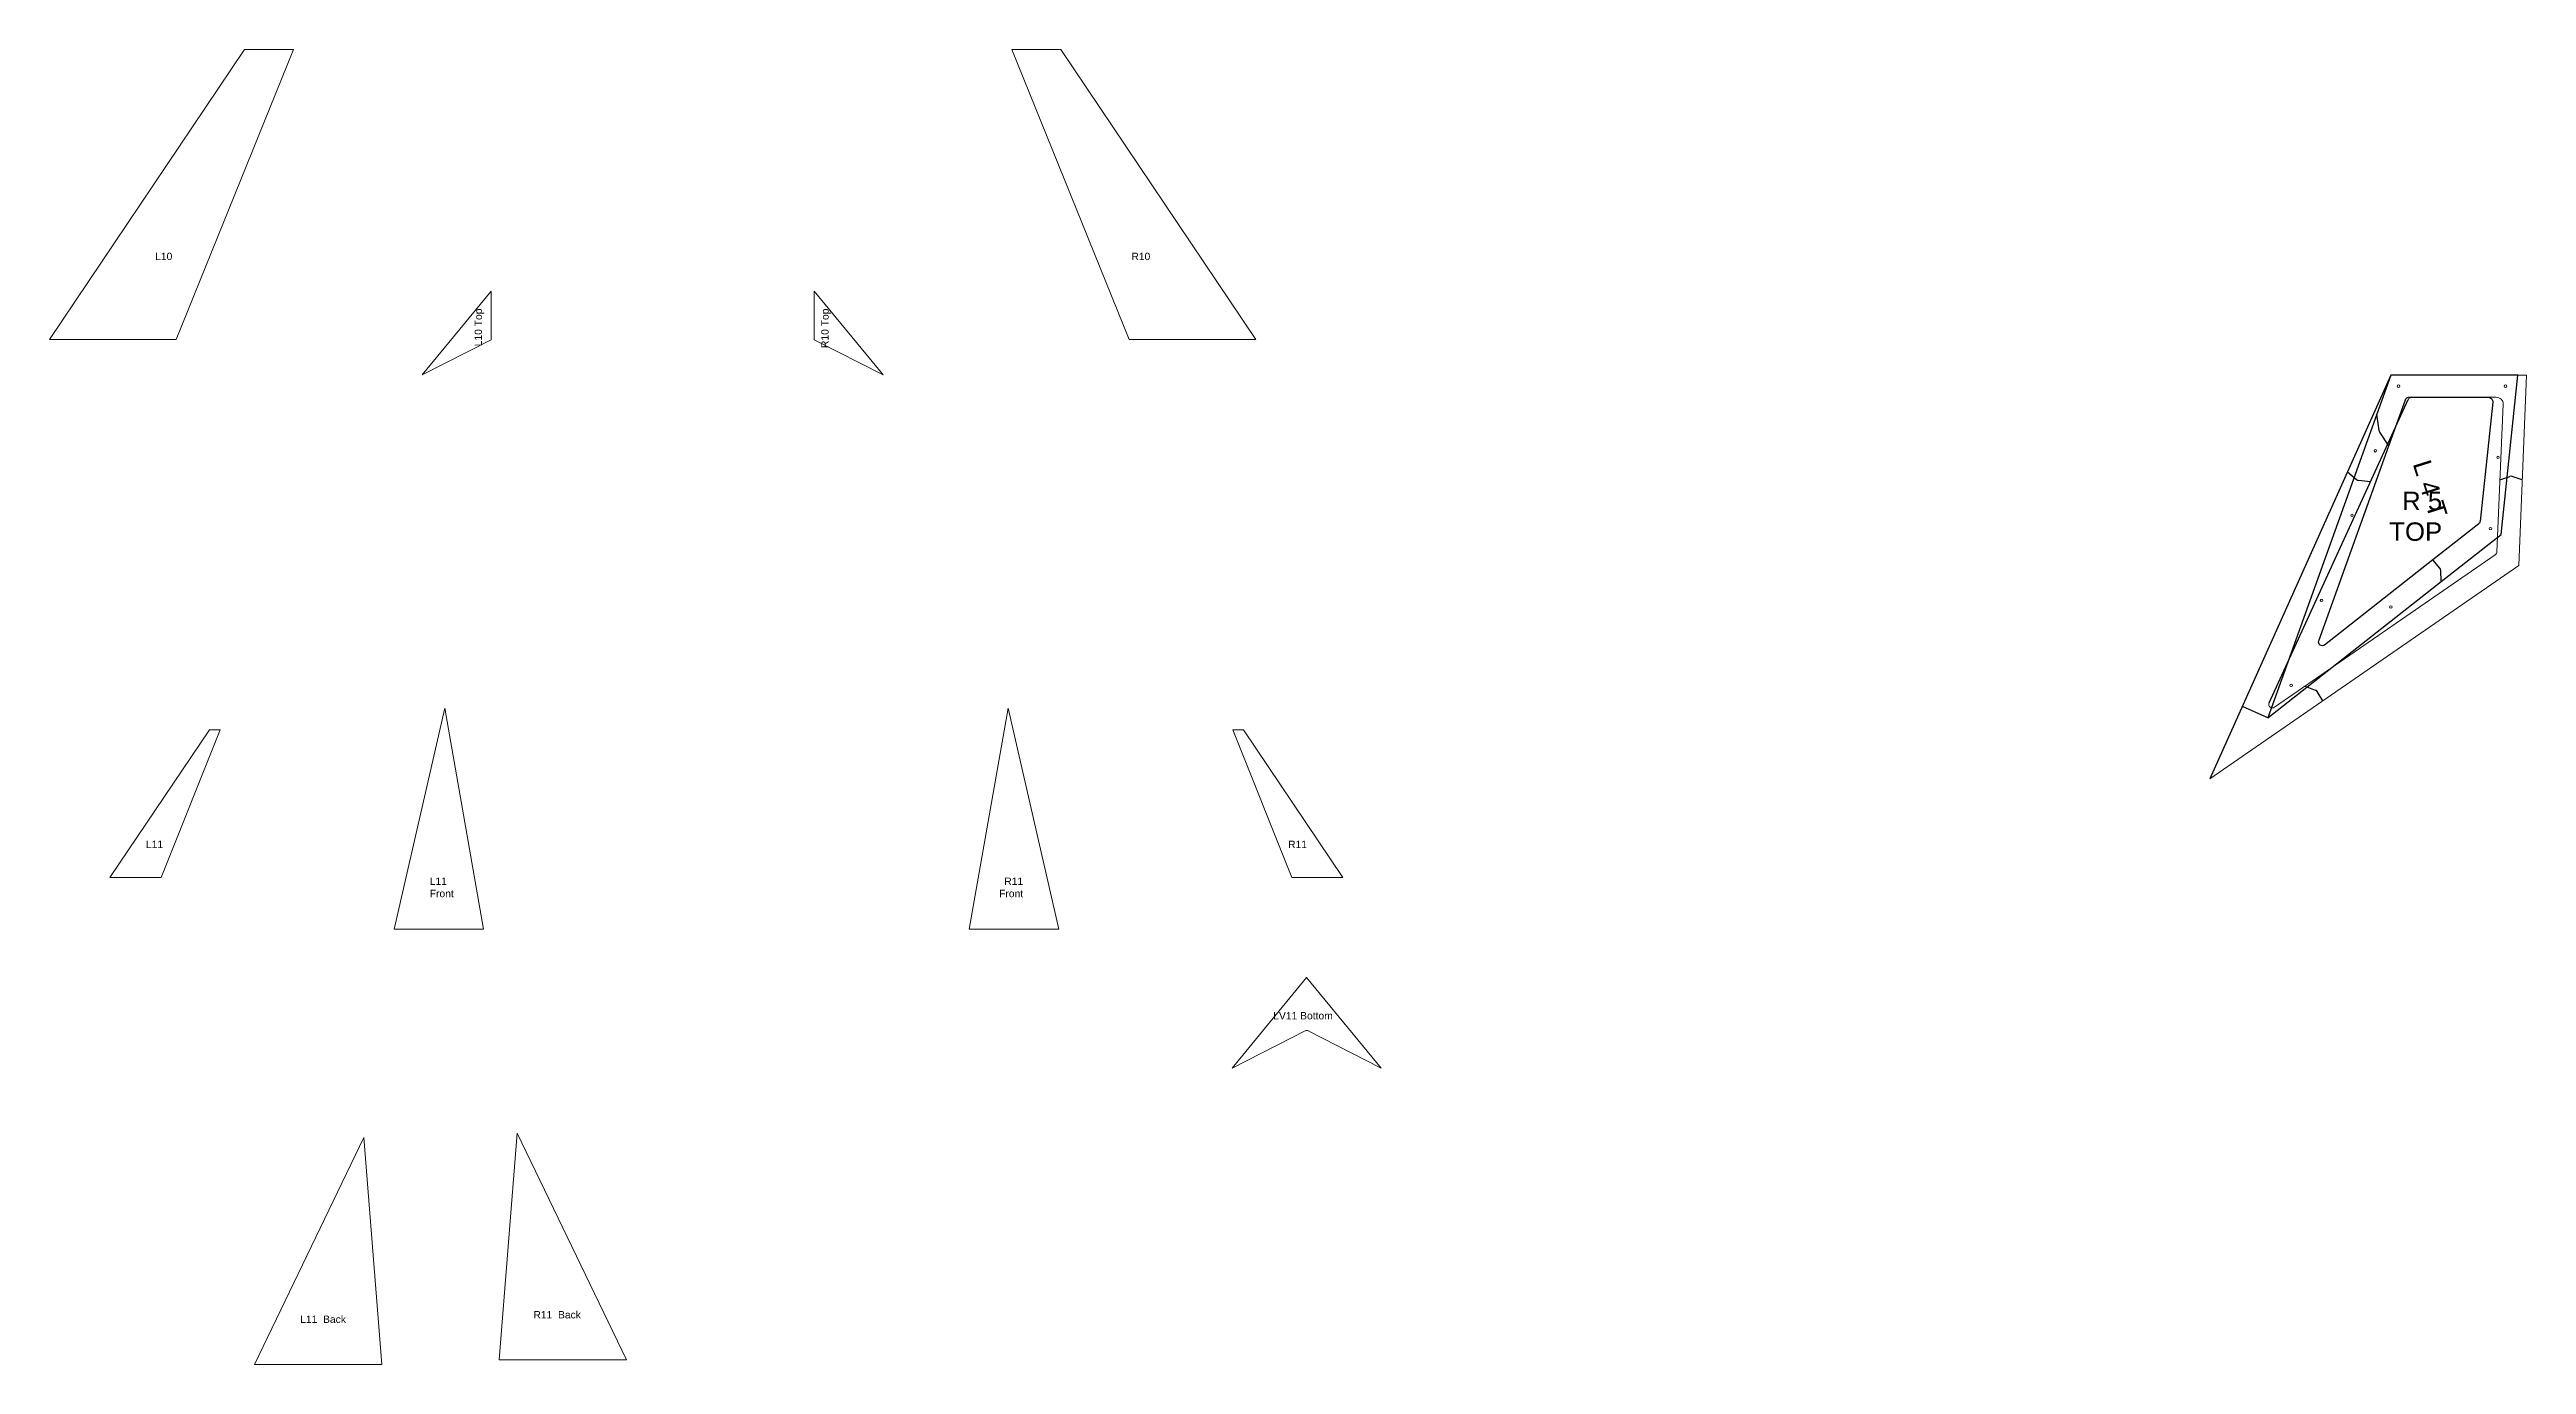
# Model space of a CAD drawing. Header units: inches. Extents: x -2039 to 487, y -866 to 2565.
# Drawn here: x -2039 to -1367, y 942 to 1299 of the extents above; entities that cross this region are included whole.
import ezdxf

# ---------------------------------------------------------------- set-up
doc = ezdxf.new("R2010")
doc.units = ezdxf.units.IN
doc.header["$MEASUREMENT"] = 0
doc.layers.add('Annotation', color=7, linetype='Continuous', lineweight=9)
doc.layers.add('Drilling', color=3, linetype='Continuous', lineweight=13)
doc.styles.get("Standard").update_dxf_attribs({"font": 'Arial.ttf'})

msp = doc.modelspace()

# ---------------------------------------------------------------- texts
at = {"insert": (-1388.05, 1172.78), "char_height": 5, "attachment_point": 3, "rotation": 287.45802}
msp.add_mtext_dynamic_manual_height_columns('L 4 T', width=24.2816, gutter_width=1, heights=[0], dxfattribs=at)
at = {"layer": 'Annotation'}
for s, width, insert, char_height, attachment_point in [('L10', 17.0218, (-2009.98, 1243.72), 2, 1), ('R10', 17.0218, (-1740.02, 1243.72), 2, 3), ('R 5 TOP', 13.2209, (-1389.56, 1178.87), 5, 3), ('L11', 17.0218, (-2012.49, 1084.15), 2, 1), ('R11', 17.0218, (-1697.51, 1084.15), 2, 3), ('L11\\PFront', 17.0218, (-1935.49, 1074.15), 2, 1), ('R11\\PFront', 17.0218, (-1774.51, 1074.15), 2, 3), ('LV11 Bottom', 17.0218, (-1690.51, 1037.65), 2, 3), ('L11  Back', 17.0218, (-1970.64, 955.28), 2, 1), ('R11  Back', 17.0218, (-1894.48, 956.5), 2, 3)]:
    msp.add_mtext_dynamic_manual_height_columns(s, width=width, gutter_width=1, heights=[0], dxfattribs=dict(at, insert=insert, char_height=char_height, attachment_point=attachment_point))
at = {"layer": 'Annotation', "char_height": 2, "rotation": 90}
for s, insert, attachment_point in [('L10 Top', (-1920.72, 1228.57), 9), ('R10 Top', (-1829.28, 1228.57), 3)]:
    msp.add_mtext_dynamic_manual_height_columns(s, width=17.0218, gutter_width=1, heights=[0], dxfattribs=dict(at, insert=insert, attachment_point=attachment_point))

# ---------------------------------------------------------------- linework, layer by layer
at = {"color": 7, "linetype": 'Continuous', "lineweight": 15}
for p, q in [((-1937.55, 1210.54), (-1918.83, 1233.33)), ((-1918.83, 1233.33), (-1918.83, 1220.05)), ((-1831.17, 1233.33), (-1831.17, 1220.05)), ((-1812.45, 1210.54), (-1831.17, 1233.33)), ((-1918.83, 1220.05), (-1937.55, 1210.54)), ((-1831.17, 1220.05), (-1812.45, 1210.54)), ((-1403.5, 1210.5), (-1366.69, 1210.5)), ((-1366.69, 1210.5), (-1368.78, 1158.85)), ((-1397.83, 1204.5), (-1374.88, 1204.5)), ((-1373.02, 1202.6), (-1374.71, 1162.55)), ((-1368.78, 1158.85), (-1452.57, 1100.94)), ((-1375.14, 1161.74), (-1435.04, 1120.35))]:
    msp.add_line(p, q, dxfattribs=at)
for p, q in [((-1403.5, 1210.5), (-1452.57, 1100.94)), ((-1436.52, 1121.59), (-1398.74, 1203.92)), ((-1415.25, 1184.27), (-1412.77, 1182.15)), ((-1373.89, 1182.09), (-1371.19, 1183.03)), ((-1367.84, 1182.09), (-1370.53, 1183.03)), ((-1409, 1181.56), (-1412.23, 1181.92)), ((-1426.71, 1126.1), (-1423.97, 1125.04)), ((-1421.94, 1122.11), (-1423.47, 1124.63)), ((-1436.87, 1117.5), (-1443.77, 1120.59))]:
    msp.add_line(p, q)
for points in [[(-2004.27, 1220.15), (-2038.63, 1220.15), (-1985.74, 1298.87), (-1972.46, 1298.87)], [(-1745.73, 1220.15), (-1711.37, 1220.15), (-1764.26, 1298.87), (-1777.54, 1298.87)], [(-1920.89, 1060.11), (-1931.39, 1120.16), (-1945.14, 1060.11)], [(-1789.11, 1060.11), (-1778.61, 1120.16), (-1764.86, 1060.11)], [(-1992.35, 1114.2), (-1994.66, 1114.2), (-1995.27, 1114.2), (-2022.25, 1074.2), (-2021.64, 1074.2), (-2008.35, 1074.2)], [(-1717.65, 1114.2), (-1715.34, 1114.2), (-1714.73, 1114.2), (-1687.75, 1074.2), (-1688.36, 1074.2), (-1701.65, 1074.2)], [(-1983, 942), (-1948.5, 942), (-1953.35, 1003.59)], [(-1882.12, 943.22), (-1916.62, 943.22), (-1911.77, 1004.8)]]:
    msp.add_lwpolyline(points, close=True, dxfattribs=at)
for points in [[(-1373.6, 1167.28), (-1369.06, 1210.5), (-1403.5, 1210.5), (-1407.31, 1199.88)], [(-1407.31, 1199.88), (-1436.87, 1117.5), (-1389.79, 1154.54)], [(-1389.79, 1154.54), (-1373.6, 1167.28)]]:
    msp.add_lwpolyline(points)
for points in [[(-1404.01, 1191.33), (-1399.52, 1203.84, -0.316258), (-1398.58, 1204.5), (-1377.09, 1204.5, -0.445229), (-1375.86, 1203.14)], [(-1375.86, 1203.14), (-1379.26, 1170.85, -0.202562), (-1379.63, 1170.17), (-1392.06, 1160.39)], [(-1404.01, 1191.33), (-1406.49, 1195.05, -0.110515), (-1406.65, 1195.46), (-1407.31, 1199.88)], [(-1392.06, 1160.39), (-1421.46, 1137.26, -0.752843), (-1423.02, 1138.38), (-1404.01, 1191.33)], [(-1389.79, 1154.54), (-1389.93, 1157.51, 0.163587), (-1390.16, 1158.11), (-1392.06, 1160.39)]]:
    msp.add_lwpolyline(points, format="xyb")
msp.add_lwpolyline([(-1717.83, 1022.44), (-1697.81, 1032.62, -0.118092), (-1697.64, 1032.66), (-1697.57, 1032.66, -0.118092), (-1697.4, 1032.62), (-1677.38, 1022.44), (-1697.6, 1047.06)], format="xyb", close=True, dxfattribs=at)
for centre, radius, start, end in [((-1397.83, 1203.5), 1, 90, 155.3), ((-1374.88, 1202.64), 1.87, 359, 90), ((-1375.71, 1162.57), 1, 304.64867, 359), ((-1435.61, 1121.17), 1, 155.4, 304.64867)]:
    msp.add_arc(centre, radius, start, end, dxfattribs=at)
for centre, start, end in [((-1370.86, 1182.09), 70.68343, 109.31657), ((-1412.12, 1182.91), 229.53418, 263.69005), ((-1424.33, 1124.11), 31.33288, 68.8188)]:
    msp.add_arc(centre, 1, start, end)
at = {"layer": 'Drilling'}
for centre in [(-1401.39, 1207.5), (-1372.39, 1207.5), (-1407.7, 1189.98), (-1374.42, 1188.18), (-1414.01, 1172.46), (-1376.45, 1168.85), (-1422.27, 1149.38), (-1403.49, 1147.58), (-1430.53, 1126.3)]:
    msp.add_circle(centre, 0.344, dxfattribs=at)

msp.set_redraw_order([(e.dxf.handle, doc.entitydb.next_handle()) for e in msp.query("TEXT MTEXT ATTDEF DIMENSION ARC_DIMENSION")])  # texts and dimensions are drawn at this point

doc.saveas('drawing.dxf')
